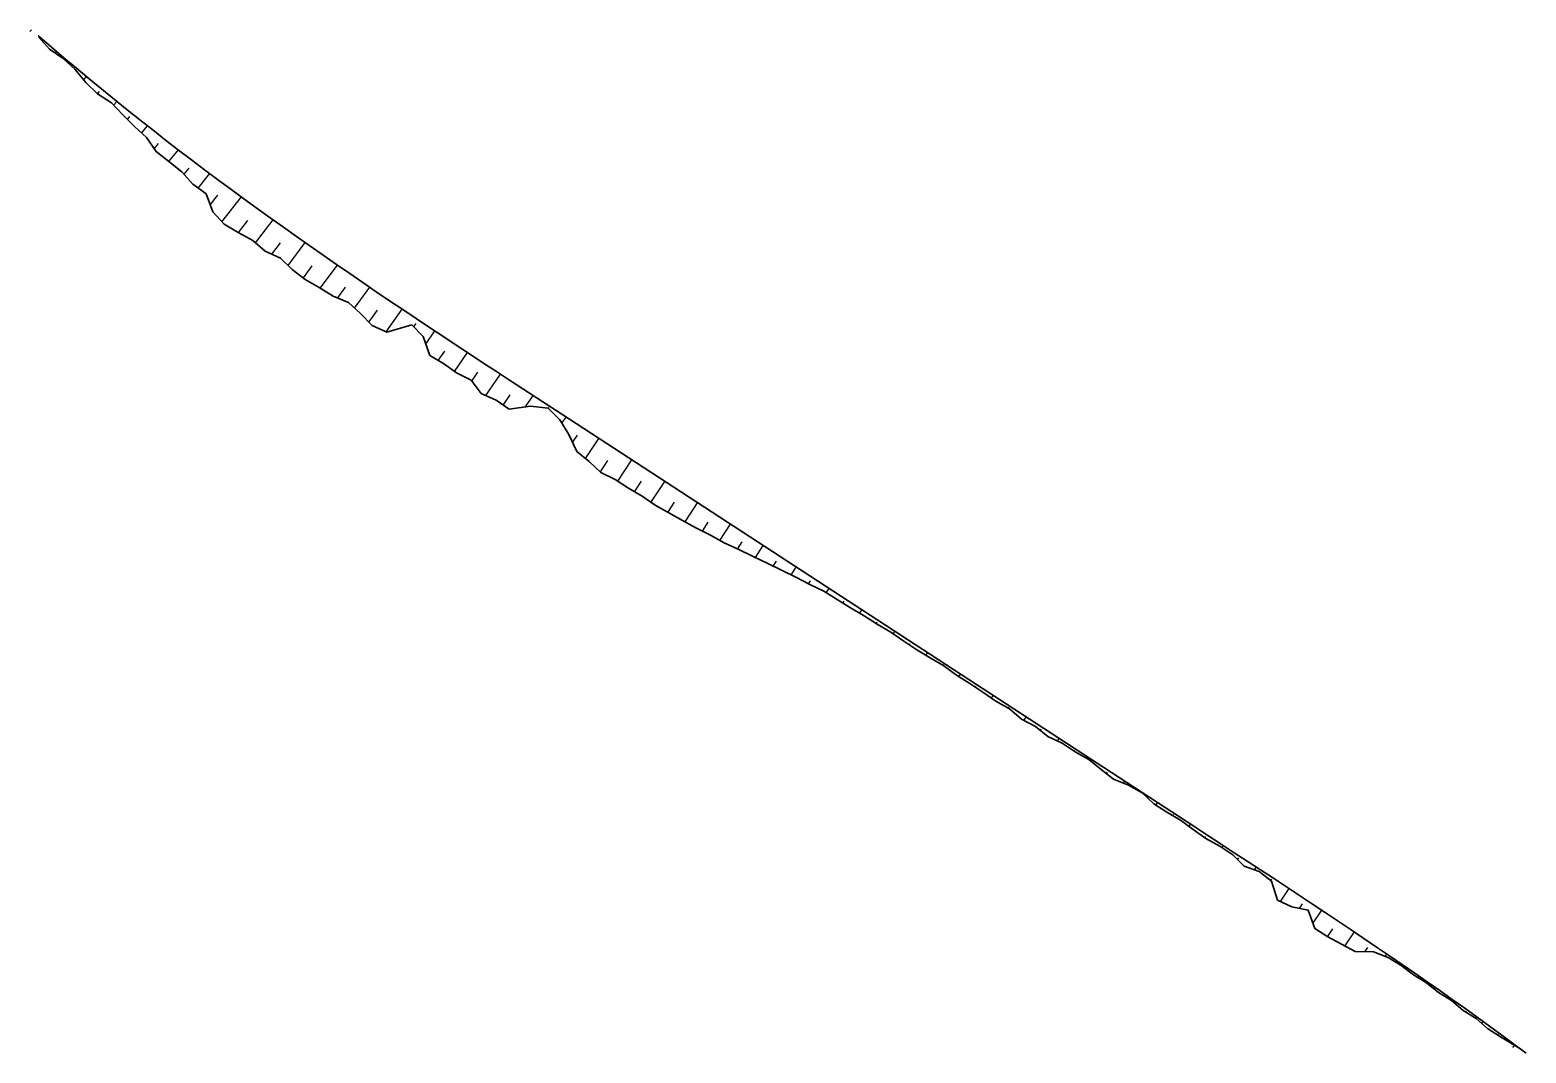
# Model space of a CAD drawing. Header units: metres. Extents: x 288738 to 324331, y 7399322 to 7465117.
# Drawn here: x 321186.3 to 321377, y 7406198.9 to 7406329.4 of the extents above; entities that cross this region are included whole.
import ezdxf

# ---------------------------------------------------------------- set-up
doc = ezdxf.new("R2010")
doc.units = ezdxf.units.M
doc.header["$LTSCALE"] = 10
doc.layers.add('F-HZ-PIANO-CORTE', color=10, linetype='Continuous')
doc.layers.add('F-HZ-TALUDE', color=2, linetype='Continuous')

msp = doc.modelspace()

# ---------------------------------------------------------------- linework, layer by layer
at = {"layer": 'F-HZ-PIANO-CORTE'}
for p, q in [((321186.497, 7406329.354), (321186.296, 7406329.139)), ((321187.69, 7406328.14), (321187.736, 7406328.191)), ((321189.501, 7406326.417), (321189.682, 7406326.615)), ((321191.461, 7406324.857), (321191.526, 7406324.929)), ((321193.147, 7406322.991), (321193.51, 7406323.399)), ((321194.925, 7406321.224), (321195.182, 7406321.517)), ((321196.965, 7406319.755), (321197.38, 7406320.232)), ((321198.711, 7406317.947), (321199.02, 7406318.307)), ((321200.522, 7406316.209), (321201.289, 7406317.115)), ((321202.117, 7406314.209), (321202.687, 7406314.892)), ((321204.013, 7406312.563), (321205.236, 7406314.046)), ((321205.943, 7406310.958), (321206.584, 7406311.745)), ((321207.738, 7406309.182), (321209.223, 7406311.029)), ((321209.271, 7406307.072), (321210.25, 7406308.305)), ((321210.767, 7406304.901), (321213.244, 7406308.056)), ((321212.882, 7406303.513), (321214.074, 7406305.05)), ((321215.063, 7406302.216), (321217.295, 7406305.127)), ((321217.12, 7406300.761), (321218.226, 7406302.219)), ((321219.193, 7406299.328), (321221.375, 7406302.236)), ((321221.143, 7406297.732), (321222.283, 7406299.268)), ((321223.301, 7406296.418), (321225.478, 7406299.379)), ((321225.513, 7406295.181), (321226.525, 7406296.572)), ((321227.671, 7406293.876), (321229.603, 7406296.553)), ((321229.491, 7406292.1), (321230.581, 7406293.625)), ((321231.688, 7406290.852), (321233.746, 7406293.753)), ((321235.212, 7406291.493), (321235.517, 7406291.928)), ((321236.742, 7406289.313), (321237.904, 7406290.976)), ((321238.337, 7406287.213), (321239.162, 7406288.404)), ((321240.41, 7406285.8), (321242.073, 7406288.217)), ((321242.612, 7406284.576), (321243.386, 7406285.709)), ((321244.395, 7406282.738), (321246.251, 7406285.471)), ((321246.61, 7406281.536), (321247.477, 7406282.819)), ((321249.463, 7406281.286), (321250.436, 7406282.733)), ((321252.359, 7406281.112), (321252.444, 7406281.24)), ((321254.096, 7406279.209), (321254.623, 7406280.001)), ((321255.459, 7406276.738), (321256.088, 7406277.687)), ((321257.112, 7406274.698), (321258.811, 7406277.269)), ((321258.995, 7406273.004), (321259.95, 7406274.454)), ((321261.216, 7406271.823), (321262.999, 7406274.538)), ((321263.33, 7406270.483), (321264.211, 7406271.827)), ((321265.432, 7406269.124), (321267.187, 7406271.806)), ((321267.59, 7406267.852), (321268.435, 7406269.146)), ((321269.78, 7406266.631), (321271.375, 7406269.075)), ((321271.996, 7406265.451), (321272.732, 7406266.58)), ((321274.211, 7406264.271), (321275.563, 7406266.343)), ((321276.481, 7406263.175), (321277.069, 7406264.076)), ((321278.76, 7406262.093), (321279.75, 7406263.611)), ((321281.03, 7406260.997), (321281.437, 7406261.622)), ((321283.289, 7406259.885), (321283.938, 7406260.88)), ((321285.528, 7406258.741), (321285.78, 7406259.127)), ((321287.774, 7406257.608), (321288.126, 7406258.148)), ((321289.893, 7406256.28), (321290.056, 7406256.531)), ((321292.035, 7406254.989), (321292.314, 7406255.417)), ((321294.153, 7406253.66), (321294.281, 7406253.856)), ((321296.295, 7406252.367), (321296.502, 7406252.685)), ((321298.364, 7406250.963), (321298.48, 7406251.141)), ((321300.481, 7406249.634), (321300.69, 7406249.954)), ((321302.639, 7406248.366), (321302.712, 7406248.477)), ((321304.672, 7406246.907), (321304.878, 7406247.222)), ((321306.78, 7406245.562), (321306.876, 7406245.709)), ((321308.853, 7406244.164), (321309.066, 7406244.49)), ((321311.002, 7406242.882), (321311.081, 7406243.003)), ((321312.964, 7406241.314), (321313.254, 7406241.759)), ((321315.094, 7406240.005), (321315.221, 7406240.199)), ((321317.23, 7406238.703), (321317.442, 7406239.027)), ((321319.369, 7406237.406), (321319.452, 7406237.534)), ((321321.52, 7406236.129), (321321.629, 7406236.296)), ((321323.468, 7406234.539), (321323.596, 7406234.735)), ((321325.667, 7406233.334), (321325.817, 7406233.564)), ((321327.885, 7406232.158), (321327.898, 7406232.178)), ((321329.794, 7406230.509), (321330.005, 7406230.833)), ((321331.917, 7406229.188), (321332.008, 7406229.327)), ((321333.998, 7406227.801), (321334.193, 7406228.101)), ((321336.036, 7406226.35), (321336.162, 7406226.543)), ((321338.206, 7406225.101), (321338.381, 7406225.369)), ((321340.201, 7406223.585), (321340.338, 7406223.794)), ((321342.342, 7406222.291), (321342.567, 7406222.634)), ((321344.428, 7406220.914), (321344.543, 7406221.089)), ((321345.655, 7406218.231), (321346.747, 7406219.891)), ((321348.078, 7406217.369), (321348.456, 7406217.941)), ((321349.792, 7406215.435), (321350.917, 7406217.133)), ((321351.67, 7406213.754), (321352.334, 7406214.75)), ((321353.873, 7406212.562), (321355.075, 7406214.356)), ((321356.396, 7406211.843), (321356.772, 7406212.4)), ((321359.006, 7406211.245), (321359.216, 7406211.553)), ((321361.165, 7406209.975), (321361.222, 7406210.058)), ((321363.203, 7406208.527), (321363.336, 7406208.72)), ((321365.246, 7406207.089), (321365.316, 7406207.189)), ((321367.338, 7406205.719), (321367.431, 7406205.851)), ((321369.282, 7406204.142), (321369.375, 7406204.271)), ((321371.312, 7406202.685), (321371.496, 7406202.94)), ((321373.343, 7406201.23), (321373.43, 7406201.349)), ((321375.283, 7406199.652), (321375.528, 7406199.984))]:
    msp.add_line(p, q, dxfattribs=at)
at = {"layer": 'F-HZ-TALUDE', "linetype": 'Continuous', "lineweight": 30}
for points in [[(321376.956, 7406198.919), (321375.409, 7406200.073), (321373.853, 7406201.222), (321372.29, 7406202.365), (321370.72, 7406203.502), (321369.142, 7406204.635), (321367.557, 7406205.762), (321365.965, 7406206.885), (321364.367, 7406208.004), (321362.762, 7406209.118), (321361.152, 7406210.229), (321359.535, 7406211.336), (321357.913, 7406212.44), (321356.285, 7406213.541), (321354.652, 7406214.64), (321353.014, 7406215.737), (321351.372, 7406216.831), (321349.725, 7406217.924), (321348.074, 7406219.016), (321346.418, 7406220.107), (321344.759, 7406221.197), (321343.097, 7406222.287), (321341.431, 7406223.378), (321339.761, 7406224.468), (321338.089, 7406225.56), (321336.415, 7406226.652), (321334.74, 7406227.745), (321255.91, 7406279.161), (321254.217, 7406280.266), (321252.523, 7406281.371), (321250.827, 7406282.478), (321249.13, 7406283.587), (321247.431, 7406284.697), (321245.733, 7406285.811), (321244.033, 7406286.926), (321242.333, 7406288.045), (321240.633, 7406289.167), (321238.933, 7406290.293), (321237.233, 7406291.422), (321235.533, 7406292.556), (321233.834, 7406293.694), (321232.135, 7406294.837), (321230.438, 7406295.985), (321228.741, 7406297.139), (321227.046, 7406298.299), (321225.353, 7406299.465), (321223.662, 7406300.637), (321221.972, 7406301.816), (321220.284, 7406303.002), (321218.6, 7406304.196), (321216.917, 7406305.397), (321215.238, 7406306.606), (321213.562, 7406307.823), (321211.889, 7406309.049), (321210.219, 7406310.285), (321208.554, 7406311.529), (321206.893, 7406312.783), (321205.237, 7406314.045), (321203.588, 7406315.317), (321201.945, 7406316.597), (321200.309, 7406317.887), (321198.679, 7406319.185), (321197.056, 7406320.493), (321195.44, 7406321.809), (321193.83, 7406323.133), (321192.227, 7406324.467), (321190.631, 7406325.809), (321189.041, 7406327.16), (321187.458, 7406328.519), (321187.326, 7406328.634)], [(321376.229, 7406199.468), (321373.696, 7406201.007), (321372.057, 7406202.042), (321370.584, 7406203.313), (321368.944, 7406204.357), (321367.47, 7406205.639), (321365.8, 7406206.649), (321364.27, 7406207.863), (321362.61, 7406208.896), (321361.041, 7406210.067), (321359.377, 7406211.103), (321357.494, 7406211.821), (321355.159, 7406211.868), (321351.687, 7406213.743), (321350.016, 7406214.787), (321349.203, 7406217.135), (321347.119, 7406217.567), (321345.294, 7406218.395), (321344.524, 7406220.838), (321342.961, 7406222.08), (321341.016, 7406222.744), (321339.594, 7406224.212), (321337.912, 7406225.288), (321336.161, 7406226.263), (321334.521, 7406227.41), (321332.916, 7406228.609), (321331.183, 7406229.614), (321329.502, 7406230.698), (321328.017, 7406232.082), (321326.286, 7406233.089), (321324.389, 7406233.841), (321322.791, 7406235.053), (321321.253, 7406236.355), (321319.496, 7406237.322), (321317.825, 7406238.422), (321316, 7406239.285), (321314.428, 7406240.535), (321312.656, 7406241.479), (321311.135, 7406242.807), (321309.388, 7406243.79), (321307.748, 7406244.936), (321306.068, 7406246.022), (321304.379, 7406247.093), (321302.771, 7406248.29), (321301.037, 7406249.292), (321299.333, 7406250.34), (321297.651, 7406251.422), (321296.009, 7406252.566), (321294.282, 7406253.578), (321292.595, 7406254.654), (321290.877, 7406255.68), (321289.169, 7406256.722), (321287.481, 7406257.795), (321285.664, 7406258.671), (321283.878, 7406259.593), (321282.075, 7406260.489), (321280.262, 7406261.371), (321278.444, 7406262.244), (321276.621, 7406263.111), (321274.78, 7406263.949), (321273.034, 7406264.934), (321271.23, 7406265.831), (321269.47, 7406266.802), (321267.715, 7406267.783), (321265.956, 7406268.762), (321264.301, 7406269.905), (321262.57, 7406270.936), (321260.884, 7406272.041), (321259.062, 7406272.942), (321257.559, 7406274.331), (321255.988, 7406275.62), (321254.977, 7406277.756), (321253.818, 7406279.666), (321252.353, 7406281.118), (321250.083, 7406281.371), (321247.386, 7406281.001), (321245.711, 7406282.157), (321243.816, 7406282.994), (321242.514, 7406284.705), (321240.663, 7406285.617), (321239.005, 7406286.813), (321237.245, 7406287.866), (321236.415, 7406290.254), (321234.964, 7406291.748), (321231.786, 7406290.806), (321229.89, 7406291.691), (321228.426, 7406293.188), (321226.892, 7406294.586), (321224.948, 7406295.424), (321223.17, 7406296.498), (321221.375, 7406297.554), (321219.731, 7406298.82), (321218.212, 7406300.256), (321216.28, 7406301.149), (321214.711, 7406302.525), (321212.851, 7406303.53), (321211.038, 7406304.602), (321209.613, 7406306.173), (321208.748, 7406308.444), (321207.059, 7406309.678), (321205.664, 7406311.278), (321204.014, 7406312.563), (321202.364, 7406313.849), (321201.136, 7406315.638), (321199.606, 7406317.061), (321198.118, 7406318.534), (321196.678, 7406320.058), (321194.926, 7406321.224), (321193.415, 7406322.666), (321192.072, 7406324.294), (321190.538, 7406325.707), (321188.8, 7406326.897), (321187.404, 7406328.461)]]:
    msp.add_lwpolyline(points, dxfattribs=at)

doc.saveas('drawing.dxf')
